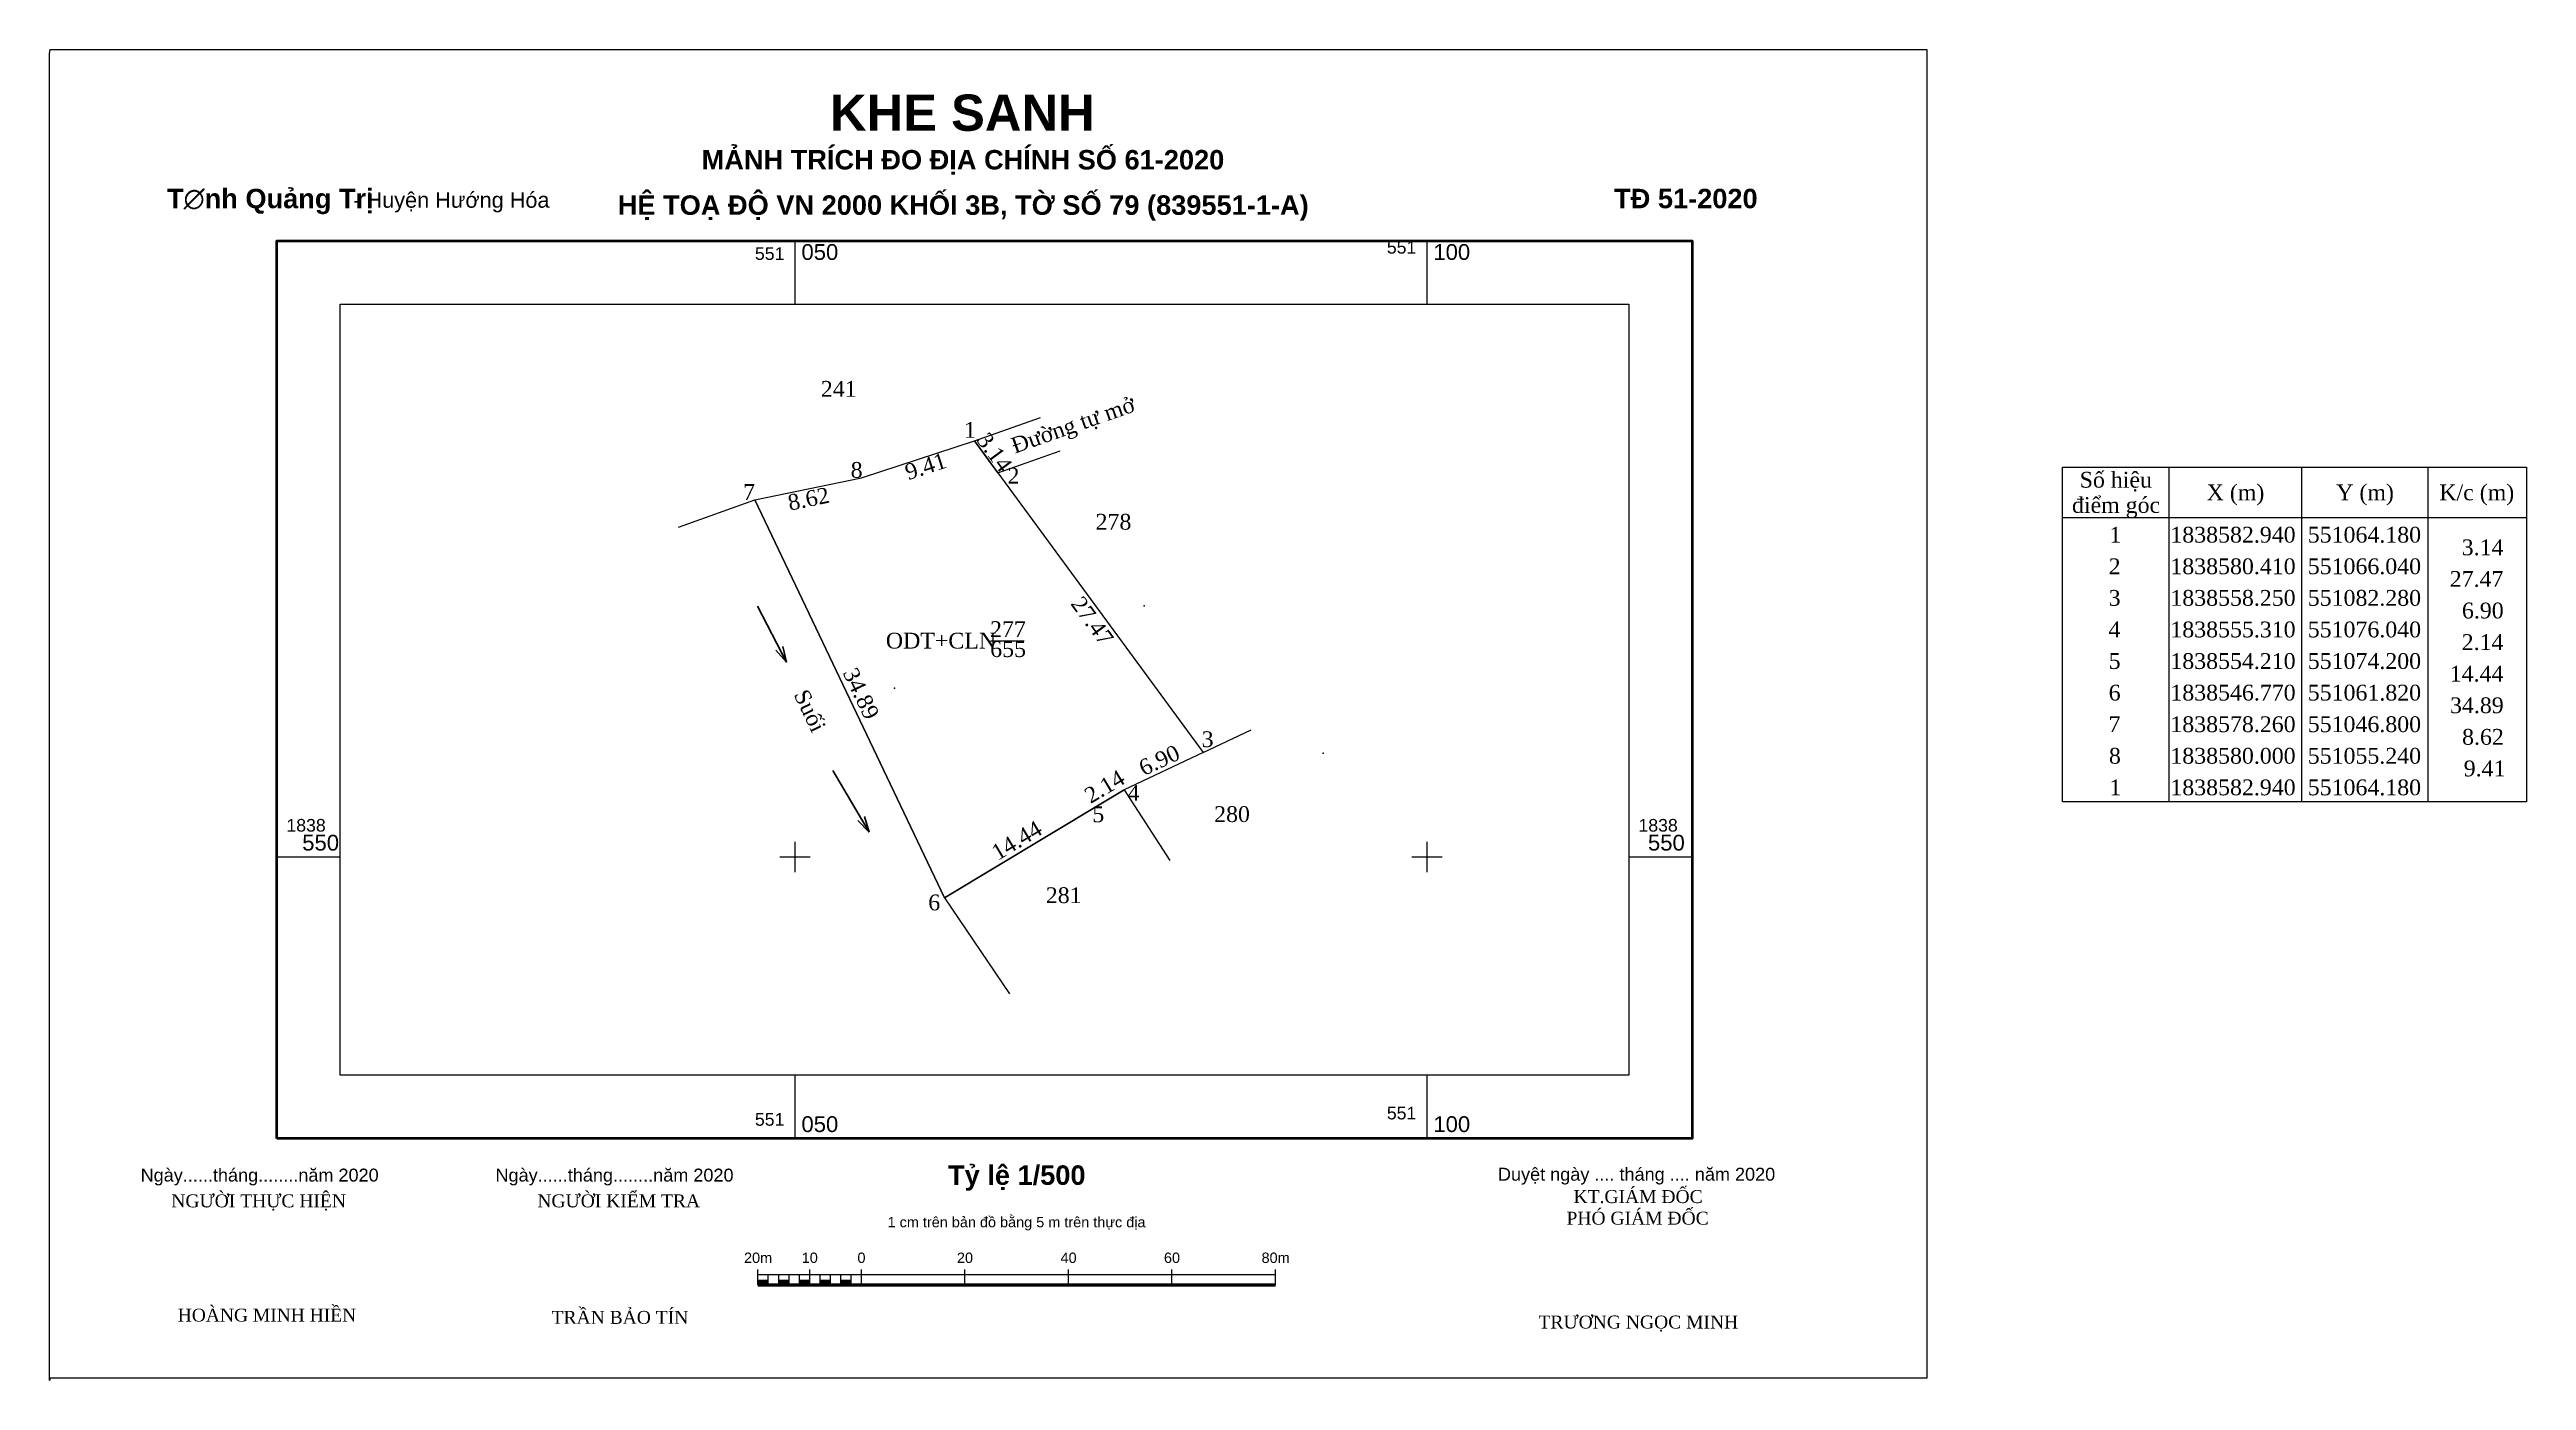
# Model space of a CAD drawing. Header units: metres. Extents: x 550731 to 551187, y 1838509 to 1839068.
# Drawn here: x 550991 to 551187, y 1838508.6 to 1838613.9 of the extents above; entities that cross this region are included whole.
import ezdxf
from ezdxf.enums import TextEntityAlignment as Align

# ---------------------------------------------------------------- set-up
doc = ezdxf.new("R2010")
doc.units = ezdxf.units.M
doc.header["$MEASUREMENT"] = 0
for name, color, linetype, lineweight in [('Level 1', 7, 'Continuous', 0), ('Level 11', 7, 'Continuous', 0), ('Level 13', 7, 'Continuous', 0), ('Level 18', 7, 'Continuous', 0), ('Level 2', 7, 'Continuous', 0), ('Level 4', 7, 'Continuous', 0), ('Level 63', 7, 'Continuous', 0)]:
    doc.layers.add(name, color=color, linetype=linetype, lineweight=lineweight)
doc.styles.add('Style-VHarial', font='VHarial.shx')
doc.styles.add('Style-VHarialb', font='VHarialb.shx')
doc.styles.add('Style-VHtime', font='VHtime.shx')
doc.styles.add('Style-Vnarial', font='Vnarial.shx')
doc.styles.add('Style-Vnarialb', font='Vnarialb.shx')
doc.styles.add('Style-Vntime', font='Vntime.shx')
doc.dimstyles.get("Standard").update_dxf_attribs({"dimtxt": 0.18, "dimasz": 0.18, "dimexe": 0.18, "dimexo": 0.0625, "dimgap": 0.09, "dimtad": 0, "dimtih": 1, "dimtoh": 1, "dimdec": 4, "dimzin": 0, "dimdsep": 46, "dimtxsty": 'Standard', "dimcen": 0.09, "dimadec": 0, "dimazin": 0, "dimtfac": 1, "dimtdec": 4, "dimtofl": 0, "dimtmove": 0, "dimatfit": 3, "dimfxl": 1, "dimtolj": 1, "dimtzin": 0, "dimarcsym": 0})

msp = doc.modelspace()

# ---------------------------------------------------------------- texts
at = {"layer": 'Level 1', "color": 1, "linetype": 'Continuous', "lineweight": 0, "style": 'Style-Vntime'}
for s, p in [('277', (551066.84, 1838568.65)), ('ODT+CLN', (551061.54, 1838567.74)), ('655', (551066.85, 1838567.07))]:
    msp.add_text(s, height=1.25, dxfattribs=at).set_placement(p, align=Align.TOP_CENTER)
at = {"layer": 'Level 2', "color": 7, "linetype": 'Continuous', "lineweight": 0}
for s, height, style, p in [('Khe Sanh', 2.87, 'Style-VHarialb', (551063.23, 1838607.47)), ('M¶NH TRÝCH ®O ®ÞA CHÝNH Sè 61-2020', 1.54, 'Style-VHarialb', (551063.28, 1838604.41)), ('HÖ TO¹ ®é VN 2000 Khèi 3B, tê sè 79 (839551-1-a)', 1.54, 'Style-VHarialb', (551063.3, 1838600.82)), ('Ngµy......th¸ng........n¨m 2020', 1.0236, 'Style-Vnarial', (551007.63, 1838524.3)), ('Ngµy......th¸ng........n¨m 2020', 1.0236, 'Style-Vnarial', (551035.71, 1838524.3)), ('DuyÖt ngµy .... th¸ng .... n¨m 2020', 1.0236, 'Style-Vnarial', (551116.58, 1838524.37)), ('Ng\xadêi thùc hiÖn', 1.0236, 'Style-VHtime', (551007.55, 1838522.26)), ('Ng\xadêi kiÓm tra', 1.0236, 'Style-VHtime', (551036.04, 1838522.26)), ('kt.gi¸m ®èc', 1.0236, 'Style-VHtime', (551116.7, 1838522.6)), ('phã gi¸m ®èc', 1.0236, 'Style-VHtime', (551116.66, 1838520.89)), ('20m', 0.819, 'Style-Vnarial', (551047.07, 1838517.86)), ('10', 0.819, 'Style-Vnarial', (551051.16, 1838517.86)), ('0', 0.819, 'Style-Vnarial', (551055.25, 1838517.86)), ('20', 0.819, 'Style-Vnarial', (551063.44, 1838517.86)), ('40', 0.819, 'Style-Vnarial', (551071.64, 1838517.86)), ('60', 0.819, 'Style-Vnarial', (551079.82, 1838517.86)), ('80m', 0.819, 'Style-Vnarial', (551088.02, 1838517.86)), ('Hoµng Minh HiÒn', 1.02, 'Style-VHtime', (551008.21, 1838513.22)), ('TrÇn B¶o TÝn', 1.0236, 'Style-VHtime', (551036.14, 1838513.04)), ('tr\xad¬ng ngäc minh', 1.0236, 'Style-VHtime', (551116.72, 1838512.67))]:
    msp.add_text(s, height=height, dxfattribs=dict(at, style=style)).set_placement(p, align=Align.CENTER)
for s, height, style, p in [('T∅nh Qu¶ng TrÞ ', 1.5391, 'Style-Vnarialb', (551000.3, 1838601.34)), ('- HuyÖn H\xadíng Hãa', 1.228, 'Style-Vnarial', (551015.04, 1838601.38))]:
    msp.add_text(s, height=height, dxfattribs=dict(at, style=style)).set_placement(p)
at = {"layer": 'Level 2', "color": 7, "linetype": 'Continuous', "lineweight": 0, "style": 'Style-VHarialb'}
msp.add_text(' T® 51-2020', height=1.54, dxfattribs=at).set_placement((551126.16, 1838601.34), align=Align.RIGHT)
at = {"layer": 'Level 2', "color": 7, "linetype": 'Continuous', "lineweight": 0}
for s, height, style, p in [('Tû lÖ 1/500', 1.5395, 'Style-Vnarialb', (551067.54, 1838525.58)), ('1 cm trªn b¶n ®å b»ng 5 m trªn thùc ®Þa', 0.8188, 'Style-Vnarial', (551067.52, 1838521.5))]:
    msp.add_text(s, height=height, dxfattribs=dict(at, style=style)).set_placement(p, align=Align.TOP_CENTER)
at = {"layer": 'Level 4', "color": 1, "linetype": 'Continuous', "lineweight": 0, "style": 'Style-Vntime'}
for s, p in [('241', (551053.45, 1838587.67)), ('278', (551075.19, 1838577.15)), ('280', (551084.57, 1838554.01)), ('281', (551071.25, 1838547.59))]:
    msp.add_text(s, height=1.25, dxfattribs=at).set_placement(p, align=Align.TOP_CENTER)
at = {"layer": 'Level 4', "color": 7, "linetype": 'Continuous', "lineweight": 0, "style": 'Style-Vntime'}
for s, rotation, p in [('§\xadêng tù më', 19.4036, (551072.2, 1838583.61)), ('3.14', 306.3225, (551065.28, 1838581.66)), ('9.41', 18.2039, (551060.52, 1838580.33)), ('8.62', 11.649, (551051.19, 1838577.73)), ('27.47', 306.2359, (551073.01, 1838568.31)), ('34.89', 295.5001, (551054.66, 1838562.66)), ('Suèi', 295.5001, (551050.61, 1838561.29)), ('6.90', 25.2277, (551079.08, 1838557.09)), ('2.14', 30.8721, (551074.8, 1838555.03)), ('14.44', 31.0046, (551067.85, 1838550.77))]:
    msp.add_text(s, height=1.25, rotation=rotation, dxfattribs=at).set_placement(p, align=Align.CENTER)
for s, p in [(' 1', (551064.3, 1838583.17)), (' 8', (551055.34, 1838580)), (' 2', (551067.75, 1838579.55)), (' 7', (551046.83, 1838578.26)), (' 3', (551083.11, 1838558.69)), (' 4', (551077.25, 1838554.44)), (' 5', (551074.46, 1838552.74)), (' 6', (551061.48, 1838545.77))]:
    msp.add_text(s, height=1.25, dxfattribs=at).set_placement(p, align=Align.RIGHT)
at = {"layer": 'Level 63', "color": 7, "linetype": 'Continuous', "lineweight": 0}
for style, p in [('Style-Vnarial', (551049.15, 1838597.25)), ('Style-Vnarial', (551099.15, 1838597.75)), ('Style-VHarial', (551049.15, 1838528.72)), ('Style-Vnarial', (551099.15, 1838529.22))]:
    msp.add_text('551', height=1, dxfattribs=dict(at, style=style)).set_placement(p, align=Align.RIGHT)
at = {"layer": 'Level 63', "color": 7, "linetype": 'Continuous', "lineweight": 0, "style": 'Style-Vnarial'}
for s, height, p in [('050', 1.25, (551050.5, 1838597.25)), ('100', 1.25, (551100.5, 1838597.25)), ('1838', 1, (551009.75, 1838552)), ('1838', 1, (551009.75, 1838552)), ('1838', 1, (551116.73, 1838552)), ('1838', 1, (551116.73, 1838552)), ('550', 1.25, (551011, 1838550.5)), ('550', 1.25, (551117.48, 1838550.5)), ('050', 1.25, (551050.5, 1838528.22)), ('100', 1.25, (551100.5, 1838528.22))]:
    msp.add_text(s, height=height, dxfattribs=at).set_placement(p)
at = {"layer": 'Level 63', "color": 7, "linetype": 'Continuous', "lineweight": 0, "style": 'Style-Vntime'}
for s, p in [('Sè hiÖu', (551154.5, 1838579.85)), ('®iÓm gãc', (551154.52, 1838577.85)), ('X (m)', (551163.97, 1838578.85)), ('Y (m)', (551174.22, 1838578.85)), ('K/c (m)', (551183.06, 1838578.85)), (' 1', (551154.23, 1838575.5)), ('1838582.940', (551163.77, 1838575.5)), ('551064.180', (551174.17, 1838575.5)), (' 2', (551154.17, 1838573)), ('1838580.410', (551163.77, 1838573)), ('551066.040', (551174.17, 1838573)), (' 3', (551154.17, 1838570.5)), ('1838558.250', (551163.77, 1838570.5)), ('551082.280', (551174.17, 1838570.5)), (' 4', (551154.15, 1838568)), ('1838555.310', (551163.77, 1838568)), ('551076.040', (551174.17, 1838568)), (' 5', (551154.17, 1838565.5)), ('1838554.210', (551163.77, 1838565.5)), ('551074.200', (551174.17, 1838565.5)), (' 6', (551154.17, 1838563)), ('1838546.770', (551163.77, 1838563)), ('551061.820', (551174.17, 1838563)), (' 7', (551154.16, 1838560.5)), ('1838578.260', (551163.77, 1838560.5)), ('551046.800', (551174.17, 1838560.5)), (' 8', (551154.19, 1838558)), ('1838580.000', (551163.77, 1838558)), ('551055.240', (551174.17, 1838558)), (' 1', (551154.23, 1838555.5)), ('1838582.940', (551163.77, 1838555.5)), ('551064.180', (551174.17, 1838555.5))]:
    msp.add_text(s, height=1.25, dxfattribs=at).set_placement(p, align=Align.MIDDLE_CENTER)
for s, p in [('3.14', (551185.17, 1838574.5)), ('27.47', (551185.17, 1838572)), ('6.90', (551185.19, 1838569.5)), ('2.14', (551185.17, 1838567)), ('14.44', (551185.17, 1838564.5)), ('34.89', (551185.19, 1838562)), ('8.62', (551185.2, 1838559.5)), ('9.41', (551185.33, 1838557))]:
    msp.add_text(s, height=1.25, dxfattribs=at).set_placement(p, align=Align.MIDDLE_RIGHT)

# ---------------------------------------------------------------- blocks, each defined once
blk = doc.blocks.new('TerminatorOpen_0.5')
at = {"color": 0, "linetype": 'ByBlock', "lineweight": -2}
for q in [(-1, 0.25), (-1, 0), (-1, -0.25)]:
    blk.add_line((0, 0), q, dxfattribs=at)

# ---------------------------------------------------------------- linework, layer by layer
at = {"layer": 'Level 1', "color": 1, "linetype": 'Continuous', "lineweight": 0, "flags": 128}
msp.add_lwpolyline([(551064.18, 1838582.94), (551066.04, 1838580.41), (551082.28, 1838558.25), (551076.04, 1838555.31), (551074.2, 1838554.21), (551061.82, 1838546.77), (551046.8, 1838578.26), (551055.24, 1838580), (551064.18, 1838582.94)], close=True, dxfattribs=at)
at = {"layer": 'Level 11', "color": 1, "linetype": 'Continuous', "lineweight": 0, "flags": 128}
msp.add_lwpolyline([(550991.05, 1838613.9), (551139.55, 1838613.9), (551139.55, 1838613.74), (551139.55, 1838508.74), (551139.55, 1838508.74), (550991.05, 1838508.74), (550991.01, 1838508.56), (550991.01, 1838613.56), (550991.05, 1838613.9)], close=True, dxfattribs=at)
at = {"layer": 'Level 13', "color": 7, "linetype": 'Continuous', "lineweight": 0}
for p in [(551077.62, 1838569.87), (551057.87, 1838563.35), (551091.78, 1838558.22)]:
    msp.add_point(p, dxfattribs=at)
at = {"layer": 'Level 18', "color": 1, "linetype": 'Continuous', "lineweight": 0}
for p, q in [((551066.04, 1838580.41), (551064.18, 1838582.94)), ((551066.04, 1838580.41), (551082.28, 1838558.25)), ((551046.8, 1838578.26), (551061.82, 1838546.77)), ((551082.28, 1838558.25), (551076.04, 1838555.31)), ((551074.2, 1838554.21), (551076.04, 1838555.31)), ((551061.82, 1838546.77), (551074.2, 1838554.21))]:
    msp.add_line(p, q, dxfattribs=at)
at = {"layer": 'Level 18', "color": 1, "linetype": 'Continuous', "lineweight": 0, "flags": 128}
for points in [[(551055.24, 1838580), (551064.18, 1838582.94)], [(551046.8, 1838578.26), (551055.24, 1838580)]]:
    msp.add_lwpolyline(points, dxfattribs=at)
at = {"layer": 'Level 2', "color": 7, "linetype": 'Continuous', "lineweight": 13}
for p, q in [((551047.06, 1838516.12), (551047.06, 1838517.35)), ((551047.06, 1838516.94), (551088.01, 1838516.94)), ((551047.88, 1838516.12), (551047.88, 1838516.94)), ((551048.7, 1838516.12), (551048.7, 1838516.94)), ((551049.52, 1838516.12), (551049.52, 1838516.94)), ((551050.34, 1838516.12), (551050.34, 1838516.94)), ((551051.16, 1838516.12), (551051.16, 1838517.35)), ((551051.98, 1838516.12), (551051.98, 1838516.94)), ((551052.79, 1838516.12), (551052.79, 1838516.94)), ((551053.61, 1838516.12), (551053.61, 1838516.94)), ((551054.43, 1838516.12), (551054.43, 1838516.94)), ((551055.25, 1838516.12), (551055.25, 1838517.35)), ((551063.44, 1838516.12), (551063.44, 1838517.35)), ((551071.63, 1838516.12), (551071.63, 1838517.35)), ((551079.82, 1838516.12), (551079.82, 1838517.35)), ((551088.01, 1838516.12), (551088.01, 1838517.35))]:
    msp.add_line(p, q, dxfattribs=at)
at = {"layer": 'Level 2', "color": 7, "linetype": 'Continuous', "lineweight": 53}
msp.add_line((551047.06, 1838516.12), (551088.01, 1838516.12), dxfattribs=at)
at = {"layer": 'Level 2', "color": 7, "linetype": 'Continuous', "lineweight": 0}
for points in [[(551047.06, 1838516.12), (551047.88, 1838516.12), (551047.06, 1838516.53), (551047.88, 1838516.53)], [(551048.7, 1838516.12), (551049.52, 1838516.12), (551048.7, 1838516.53), (551049.52, 1838516.53)], [(551050.34, 1838516.12), (551051.16, 1838516.12), (551050.34, 1838516.53), (551051.16, 1838516.53)], [(551051.98, 1838516.12), (551052.79, 1838516.12), (551051.98, 1838516.53), (551052.79, 1838516.53)], [(551053.61, 1838516.12), (551054.43, 1838516.12), (551053.61, 1838516.53), (551054.43, 1838516.53)]]:
    msp.add_solid(points, dxfattribs=at)
at = {"layer": 'Level 4', "color": 1, "linetype": 'Continuous', "lineweight": 0}
msp.add_line((551082.28, 1838558.25), (551086.09, 1838560.05), dxfattribs=at)
at = {"layer": 'Level 4', "color": 7, "linetype": 'Continuous', "lineweight": 0}
msp.add_line((551076.04, 1838555.31), (551079.65, 1838549.72), dxfattribs=at)
at = {"layer": 'Level 4', "color": 3, "linetype": 'Continuous', "lineweight": 0}
msp.add_line((551061.82, 1838546.77), (551066.96, 1838539.16), dxfattribs=at)
at = {"layer": 'Level 4', "color": 1, "linetype": 'Continuous', "lineweight": 0, "flags": 128}
for points in [[(551064.18, 1838582.94), (551069.42, 1838584.78)], [(551066.04, 1838580.41), (551070.98, 1838582.15)], [(551040.76, 1838576.09), (551046.8, 1838578.26)]]:
    msp.add_lwpolyline(points, dxfattribs=at)
at = {"layer": 'Level 63', "color": 7, "linetype": 'Continuous', "lineweight": 0}
for p, q in [((551050, 1838593.75), (551050, 1838598.75)), ((551100, 1838593.75), (551100, 1838598.75)), ((551158.69, 1838580.85), (551158.69, 1838554.35)), ((551169.19, 1838580.85), (551169.19, 1838554.35)), ((551179.19, 1838580.85), (551179.19, 1838554.35)), ((551150.29, 1838576.85), (551186.99, 1838576.85)), ((551065.46, 1838567.11), (551068.12, 1838567.11)), ((551050, 1838548.8), (551050, 1838551.2)), ((551100, 1838548.8), (551100, 1838551.2)), ((551009, 1838550), (551014, 1838550)), ((551048.8, 1838550), (551051.2, 1838550)), ((551098.8, 1838550), (551101.2, 1838550)), ((551115.98, 1838550), (551120.98, 1838550)), ((551050, 1838527.72), (551050, 1838532.72)), ((551100, 1838527.72), (551100, 1838532.72))]:
    msp.add_line(p, q, dxfattribs=at)
at = {"layer": 'Level 63', "color": 7, "linetype": 'Continuous', "lineweight": 40, "flags": 128}
msp.add_lwpolyline([(551009, 1838527.72), (551009, 1838598.75), (551120.98, 1838598.75), (551120.98, 1838527.72), (551009, 1838527.72)], close=True, dxfattribs=at)
at = {"layer": 'Level 63', "color": 7, "linetype": 'Continuous', "lineweight": 13, "flags": 128}
msp.add_lwpolyline([(551014, 1838532.72), (551014, 1838593.75), (551115.98, 1838593.75), (551115.98, 1838532.72), (551014, 1838532.72)], close=True, dxfattribs=at)
msp.add_lwpolyline([(551014, 1838532.72), (551014, 1838593.75), (551115.98, 1838593.75), (551115.98, 1838532.72), (551014, 1838532.72)], close=True, dxfattribs=at)
msp.add_lwpolyline([(551014, 1838532.72), (551014, 1838593.75), (551115.98, 1838593.75), (551115.98, 1838532.72), (551014, 1838532.72)], close=True, dxfattribs=at)
at = {"layer": 'Level 63', "color": 7, "linetype": 'Continuous', "lineweight": 0, "flags": 128}
msp.add_lwpolyline([(551150.29, 1838580.85), (551186.99, 1838580.85), (551186.99, 1838554.35), (551150.29, 1838554.35), (551150.29, 1838580.85)], close=True, dxfattribs=at)

msp.set_redraw_order([(e.dxf.handle, doc.entitydb.next_handle()) for e in msp.query("TEXT MTEXT ATTDEF DIMENSION ARC_DIMENSION")])  # texts and dimensions are drawn at this point

# ---------------------------------------------------------------- leaders
at = {"layer": 'Level 4', "color": 7, "linetype": 'Continuous', "lineweight": 0}
for points in [[(551049.33, 1838565.41), (551047.01, 1838569.84)], [(551055.86, 1838551.96), (551052.98, 1838556.83)]]:
    msp.add_leader(points, dimstyle='Standard', override={"dimtxt": 1.25, "dimasz": 1.25, "dimgap": 0, "dimtxsty": 'Style-Vntime', "dimldrblk": 'TerminatorOpen_0.5'}, dxfattribs=at)

doc.saveas('drawing.dxf')
